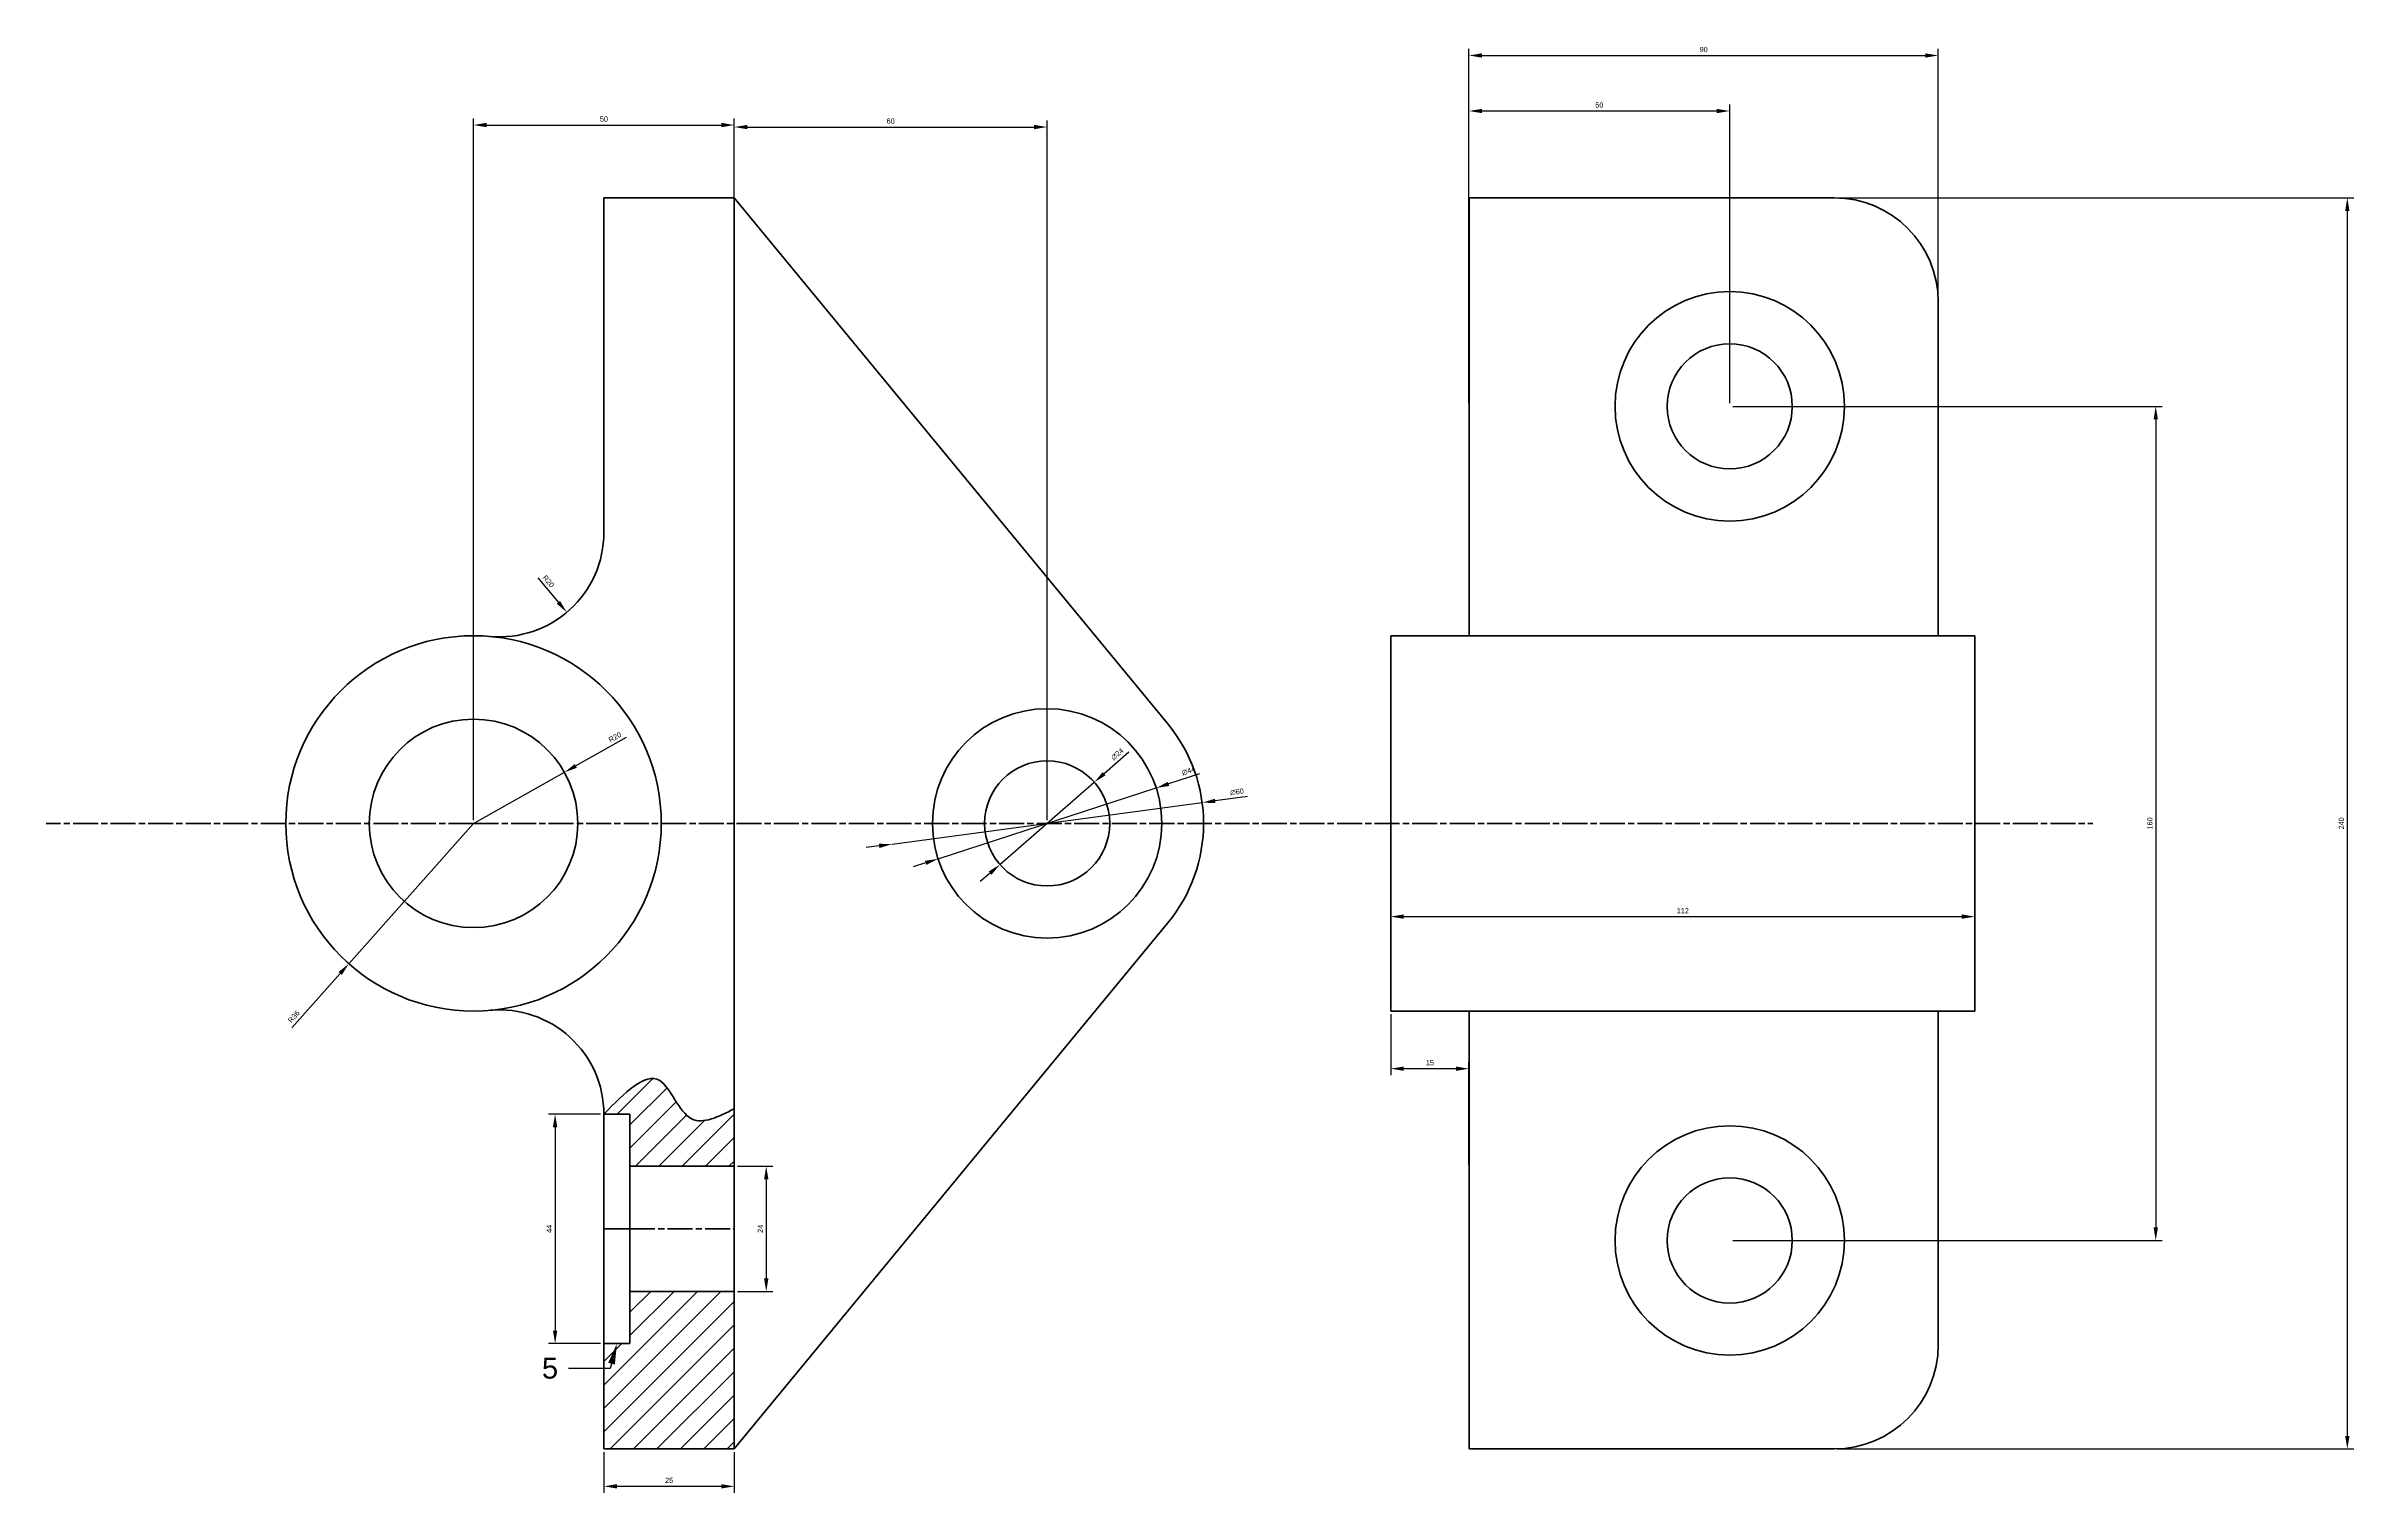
# Model space of a CAD drawing. Header units: centimetres. Extents: x 35 to 814, y -6 to 304.
# Drawn here: x 371.7 to 814.3, y 26.9 to 304.4 of the extents above; entities that cross this region are included whole.
import ezdxf
from ezdxf import colors
from ezdxf.entities.mleader import LeaderData, LeaderLine
from ezdxf.math import Vec2, Vec3

# ---------------------------------------------------------------- set-up
doc = ezdxf.new("R2010")
doc.units = ezdxf.units.CM
doc.header["$PDMODE"] = 3
doc.linetypes.add('ACAD_ISO08W100', pattern=[36, 24, -3, 6, -3])
for name, color, linetype in [('图', 7, 'Continuous'), ('标注', 130, 'Continuous'), ('辅助线', 80, 'ACAD_ISO08W100')]:
    doc.layers.add(name, color=color, linetype=linetype)
doc.styles.get("Standard").update_dxf_attribs({"font": 'arial.ttf'})
doc.dimstyles.new('ISO-25', dxfattribs={"dimtxt": 1, "dimasz": 2.5, "dimexe": 1.25, "dimexo": 0.625, "dimtad": 1, "dimtxsty": 'Standard', "dimcen": 2.5, "dimadec": 0, "dimazin": 0, "dimtfac": 1, "dimtmove": 0, "dimatfit": 3, "dimfxl": 1, "dimarcsym": 0})

# ---------------------------------------------------------------- blocks, each defined once
blk = doc.blocks.new('*D38')
at = {"layer": 'Defpoints', "color": 0, "lineweight": 50, "ltscale": 0.2, "transparency": 16777216}
for p in [(694.56, 235.33), (694.56, 75.33), (776.26, 75.33)]:
    blk.add_point(p, dxfattribs=at)
at = {"layer": '标注', "color": 0, "lineweight": -2, "ltscale": 0.2, "transparency": 16777216}
for p, q in [((695.19, 235.33), (777.51, 235.33)), ((776.26, 232.83), (776.26, 77.83)), ((695.19, 75.33), (777.51, 75.33))]:
    blk.add_line(p, q, dxfattribs=at)
at = {"layer": '标注', "color": 0, "lineweight": 50, "ltscale": 0.2, "transparency": 16777216}
for points in [[(775.85, 232.83), (776.68, 232.83), (776.26, 235.33)], [(775.85, 77.83), (776.68, 77.83), (776.26, 75.33)]]:
    blk.add_solid(points, dxfattribs=at)
at = {"layer": '标注', "color": 0, "lineweight": 50, "ltscale": 0.2, "transparency": 16777216, "insert": (775.13, 155.33), "char_height": 1, "attachment_point": 5, "rotation": 90}
blk.add_mtext('160', dxfattribs=at)
blk = doc.blocks.new('*D39')
at = {"layer": 'Defpoints', "color": 0, "lineweight": 50, "ltscale": 0.2, "transparency": 16777216}
for p in [(706.56, 275.33), (714.56, 35.33), (813, 35.33)]:
    blk.add_point(p, dxfattribs=at)
at = {"layer": '标注', "color": 0, "lineweight": -2, "ltscale": 0.2, "transparency": 16777216}
for p, q in [((707.19, 275.33), (814.25, 275.33)), ((813, 272.83), (813, 37.83)), ((715.19, 35.33), (814.25, 35.33))]:
    blk.add_line(p, q, dxfattribs=at)
at = {"layer": '标注', "color": 0, "lineweight": 50, "ltscale": 0.2, "transparency": 16777216}
for points in [[(812.59, 272.83), (813.42, 272.83), (813, 275.33)], [(812.59, 37.83), (813.42, 37.83), (813, 35.33)]]:
    blk.add_solid(points, dxfattribs=at)
at = {"layer": '标注', "color": 0, "lineweight": 50, "ltscale": 0.2, "transparency": 16777216, "insert": (811.87, 155.33), "char_height": 1, "attachment_point": 5, "rotation": 90}
blk.add_mtext('240', dxfattribs=at)
blk = doc.blocks.new('*D40')
at = {"layer": 'Defpoints', "color": 0, "lineweight": 50, "ltscale": 0.2, "transparency": 16777216}
for p in [(629.56, 137.33), (741.56, 137.45), (741.56, 137.33)]:
    blk.add_point(p, dxfattribs=at)
at = {"layer": '标注', "color": 0, "lineweight": -2, "ltscale": 0.2, "transparency": 16777216}
for p, q in [((629.56, 137.96), (629.56, 138.7)), ((632.06, 137.45), (739.06, 137.45)), ((741.56, 137.96), (741.56, 138.7))]:
    blk.add_line(p, q, dxfattribs=at)
at = {"layer": '标注', "color": 0, "lineweight": 50, "ltscale": 0.2, "transparency": 16777216}
for points in [[(632.06, 137.87), (632.06, 137.03), (629.56, 137.45)], [(739.06, 137.87), (739.06, 137.03), (741.56, 137.45)]]:
    blk.add_solid(points, dxfattribs=at)
at = {"layer": '标注', "color": 0, "lineweight": 50, "ltscale": 0.2, "transparency": 16777216, "insert": (685.56, 138.58), "char_height": 1, "attachment_point": 5}
blk.add_mtext('112', dxfattribs=at)
blk = doc.blocks.new('*D42')
at = {"layer": 'Defpoints', "color": 0, "lineweight": 50, "ltscale": 0.2, "transparency": 16777216}
for p in [(629.56, 119.33), (629.56, 108.28), (644.56, 89.27)]:
    blk.add_point(p, dxfattribs=at)
at = {"layer": '标注', "color": 0, "lineweight": -2, "ltscale": 0.2, "transparency": 16777216}
for p, q in [((629.56, 118.71), (629.56, 107.03)), ((642.06, 108.28), (632.06, 108.28)), ((644.56, 89.89), (644.56, 109.53))]:
    blk.add_line(p, q, dxfattribs=at)
at = {"layer": '标注', "color": 0, "lineweight": 50, "ltscale": 0.2, "transparency": 16777216}
for points in [[(632.06, 108.69), (632.06, 107.86), (629.56, 108.28)], [(642.06, 108.69), (642.06, 107.86), (644.56, 108.28)]]:
    blk.add_solid(points, dxfattribs=at)
at = {"layer": '标注', "color": 0, "lineweight": 50, "ltscale": 0.2, "transparency": 16777216, "insert": (637.06, 109.41), "char_height": 1, "attachment_point": 5}
blk.add_mtext('15', dxfattribs=at)
blk = doc.blocks.new('*D43')
at = {"layer": 'Defpoints', "color": 0, "lineweight": 50, "ltscale": 0.2, "transparency": 16777216}
for p in [(644.56, 291.98), (644.56, 235.33), (694.56, 235.33)]:
    blk.add_point(p, dxfattribs=at)
at = {"layer": '标注', "color": 0, "lineweight": -2, "ltscale": 0.2, "transparency": 16777216}
for p, q in [((644.56, 235.96), (644.56, 293.23)), ((694.56, 235.96), (694.56, 293.23)), ((692.06, 291.98), (647.06, 291.98))]:
    blk.add_line(p, q, dxfattribs=at)
at = {"layer": '标注', "color": 0, "lineweight": 50, "ltscale": 0.2, "transparency": 16777216}
for points in [[(647.06, 292.4), (647.06, 291.57), (644.56, 291.98)], [(692.06, 292.4), (692.06, 291.57), (694.56, 291.98)]]:
    blk.add_solid(points, dxfattribs=at)
at = {"layer": '标注', "color": 0, "lineweight": 50, "ltscale": 0.2, "transparency": 16777216, "insert": (669.56, 293.12), "char_height": 1, "attachment_point": 5}
blk.add_mtext('50', dxfattribs=at)
blk = doc.blocks.new('*D44')
at = {"layer": 'Defpoints', "color": 0, "lineweight": 50, "ltscale": 0.2, "transparency": 16777216}
for p in [(734.56, 302.63), (644.56, 235.33), (734.56, 235.33)]:
    blk.add_point(p, dxfattribs=at)
at = {"layer": '标注', "color": 0, "lineweight": -2, "ltscale": 0.2, "transparency": 16777216}
for p, q in [((644.56, 235.96), (644.56, 303.88)), ((647.06, 302.63), (732.06, 302.63)), ((734.56, 235.96), (734.56, 303.88))]:
    blk.add_line(p, q, dxfattribs=at)
at = {"layer": '标注', "color": 0, "lineweight": 50, "ltscale": 0.2, "transparency": 16777216}
for points in [[(647.06, 303.05), (647.06, 302.21), (644.56, 302.63)], [(732.06, 303.05), (732.06, 302.21), (734.56, 302.63)]]:
    blk.add_solid(points, dxfattribs=at)
at = {"layer": '标注', "color": 0, "lineweight": 50, "ltscale": 0.2, "transparency": 16777216, "insert": (689.56, 303.77), "char_height": 1, "attachment_point": 5}
blk.add_mtext('90', dxfattribs=at)
blk = doc.blocks.new('*D45')
at = {"layer": 'Defpoints', "color": 0, "lineweight": 50, "ltscale": 0.2, "transparency": 16777216}
for p in [(503.66, 89.55), (503.66, 65.55), (509.79, 65.55)]:
    blk.add_point(p, dxfattribs=at)
at = {"layer": '标注', "color": 0, "lineweight": -2, "ltscale": 0.2, "transparency": 16777216}
for p, q in [((504.28, 89.55), (511.04, 89.55)), ((509.79, 87.05), (509.79, 68.05)), ((504.28, 65.55), (511.04, 65.55))]:
    blk.add_line(p, q, dxfattribs=at)
at = {"layer": '标注', "color": 0, "lineweight": 50, "ltscale": 0.2, "transparency": 16777216}
for points in [[(509.37, 87.05), (510.21, 87.05), (509.79, 89.55)], [(509.37, 68.05), (510.21, 68.05), (509.79, 65.55)]]:
    blk.add_solid(points, dxfattribs=at)
at = {"layer": '标注', "color": 0, "lineweight": 50, "ltscale": 0.2, "transparency": 16777216, "insert": (508.66, 77.55), "char_height": 1, "attachment_point": 5, "rotation": 90}
blk.add_mtext('24', dxfattribs=at)
blk = doc.blocks.new('*D46')
at = {"layer": 'Defpoints', "color": 0, "lineweight": 50, "ltscale": 0.2, "transparency": 16777216}
for p in [(478.66, 99.55), (469.3, 55.55), (478.66, 55.55)]:
    blk.add_point(p, dxfattribs=at)
at = {"layer": '标注', "color": 0, "lineweight": -2, "ltscale": 0.2, "transparency": 16777216}
for p, q in [((478.03, 99.55), (468.05, 99.55)), ((469.3, 97.05), (469.3, 58.05)), ((478.03, 55.55), (468.05, 55.55))]:
    blk.add_line(p, q, dxfattribs=at)
at = {"layer": '标注', "color": 0, "lineweight": 50, "ltscale": 0.2, "transparency": 16777216}
for points in [[(468.88, 97.05), (469.72, 97.05), (469.3, 99.55)], [(468.88, 58.05), (469.72, 58.05), (469.3, 55.55)]]:
    blk.add_solid(points, dxfattribs=at)
at = {"layer": '标注', "color": 0, "lineweight": 50, "ltscale": 0.2, "transparency": 16777216, "insert": (468.17, 77.55), "char_height": 1, "attachment_point": 5, "rotation": 90}
blk.add_mtext('44', dxfattribs=at)
blk = doc.blocks.new('*D47')
at = {"layer": 'Defpoints', "color": 0, "lineweight": 50, "ltscale": 0.2, "transparency": 16777216}
for p in [(478.66, 35.33), (503.66, 35.33), (503.66, 28.17)]:
    blk.add_point(p, dxfattribs=at)
at = {"layer": '标注', "color": 0, "lineweight": -2, "ltscale": 0.2, "transparency": 16777216}
for p, q in [((478.66, 34.71), (478.66, 26.92)), ((503.66, 34.71), (503.66, 26.92)), ((481.16, 28.17), (501.16, 28.17))]:
    blk.add_line(p, q, dxfattribs=at)
at = {"layer": '标注', "color": 0, "lineweight": 50, "ltscale": 0.2, "transparency": 16777216}
for points in [[(481.16, 28.58), (481.16, 27.75), (478.66, 28.17)], [(501.16, 28.58), (501.16, 27.75), (503.66, 28.17)]]:
    blk.add_solid(points, dxfattribs=at)
at = {"layer": '标注', "color": 0, "lineweight": 50, "ltscale": 0.2, "transparency": 16777216, "insert": (491.16, 29.3), "char_height": 1, "attachment_point": 5}
blk.add_mtext('25', dxfattribs=at)
blk = doc.blocks.new('*D48')
at = {"layer": 'Defpoints', "color": 0, "lineweight": 50, "ltscale": 0.2, "transparency": 16777216}
for p in [(453.66, 155.33), (429.75, 128.42)]:
    blk.add_point(p, dxfattribs=at)
at = {"layer": '标注', "color": 0, "lineweight": -2, "ltscale": 0.2, "transparency": 16777216}
for p, q in [((453.66, 155.33), (429.75, 128.42)), ((418.84, 116.14), (428.09, 126.55))]:
    blk.add_line(p, q, dxfattribs=at)
at = {"layer": '标注', "color": 0, "lineweight": 50, "ltscale": 0.2, "transparency": 16777216}
blk.add_solid([(427.77, 126.83), (428.4, 126.27), (429.75, 128.42)], dxfattribs=at)
at = {"layer": '标注', "color": 0, "lineweight": 50, "ltscale": 0.2, "transparency": 16777216, "insert": (419.2, 118.26), "char_height": 1, "attachment_point": 5, "rotation": 48.3808}
blk.add_mtext('R36', dxfattribs=at)
blk = doc.blocks.new('*D49')
at = {"layer": 'Defpoints', "color": 0, "lineweight": 50, "ltscale": 0.2, "transparency": 16777216}
for p in [(471.09, 165.13), (453.66, 155.33)]:
    blk.add_point(p, dxfattribs=at)
at = {"layer": '标注', "color": 0, "lineweight": -2, "ltscale": 0.2, "transparency": 16777216}
for p, q in [((482.92, 171.78), (473.27, 166.36)), ((453.66, 155.33), (471.09, 165.13))]:
    blk.add_line(p, q, dxfattribs=at)
at = {"layer": '标注', "color": 0, "lineweight": 50, "ltscale": 0.2, "transparency": 16777216}
blk.add_solid([(473.07, 166.72), (473.47, 165.99), (471.09, 165.13)], dxfattribs=at)
at = {"layer": '标注', "color": 0, "lineweight": 50, "ltscale": 0.2, "transparency": 16777216, "insert": (480.78, 171.88), "char_height": 1, "attachment_point": 5, "rotation": 29.3404}
blk.add_mtext('R20', dxfattribs=at)
blk = doc.blocks.new('*D50')
at = {"layer": 'Defpoints', "color": 0, "lineweight": 50, "ltscale": 0.2, "transparency": 16777216}
for p in [(458.66, 211.11), (471.55, 195.82)]:
    blk.add_point(p, dxfattribs=at)
at = {"layer": '标注', "color": 0, "lineweight": -2, "ltscale": 0.2, "transparency": 16777216}
blk.add_line((465.98, 202.42), (469.94, 197.73), dxfattribs=at)
at = {"layer": '标注', "color": 0, "lineweight": 50, "ltscale": 0.2, "transparency": 16777216}
blk.add_solid([(470.25, 198), (469.62, 197.46), (471.55, 195.82)], dxfattribs=at)
at = {"layer": '标注', "color": 0, "lineweight": 50, "ltscale": 0.2, "transparency": 16777216, "insert": (468.02, 201.76), "char_height": 1, "attachment_point": 5, "rotation": 310.1293}
blk.add_mtext('R20', dxfattribs=at)
blk = doc.blocks.new('*D51')
at = {"layer": 'Defpoints', "color": 0, "lineweight": 50, "ltscale": 0.2, "transparency": 16777216}
for p in [(503.66, 289.29), (453.66, 155.33), (503.66, 155.33)]:
    blk.add_point(p, dxfattribs=at)
at = {"layer": '标注', "color": 0, "lineweight": -2, "ltscale": 0.2, "transparency": 16777216}
for p, q in [((453.66, 155.96), (453.66, 290.54)), ((456.16, 289.29), (501.16, 289.29)), ((503.66, 155.96), (503.66, 290.54))]:
    blk.add_line(p, q, dxfattribs=at)
at = {"layer": '标注', "color": 0, "lineweight": 50, "ltscale": 0.2, "transparency": 16777216}
for points in [[(456.16, 289.71), (456.16, 288.87), (453.66, 289.29)], [(501.16, 289.71), (501.16, 288.87), (503.66, 289.29)]]:
    blk.add_solid(points, dxfattribs=at)
at = {"layer": '标注', "color": 0, "lineweight": 50, "ltscale": 0.2, "transparency": 16777216, "insert": (478.66, 290.43), "char_height": 1, "attachment_point": 5}
blk.add_mtext('50', dxfattribs=at)
blk = doc.blocks.new('*D52')
at = {"layer": 'Defpoints', "color": 0, "lineweight": 50, "ltscale": 0.2, "transparency": 16777216}
for p in [(563.66, 288.9), (503.66, 275.33), (563.66, 155.33)]:
    blk.add_point(p, dxfattribs=at)
at = {"layer": '标注', "color": 0, "lineweight": -2, "ltscale": 0.2, "transparency": 16777216}
for p, q in [((503.66, 275.96), (503.66, 290.15)), ((506.16, 288.9), (561.16, 288.9)), ((563.66, 155.96), (563.66, 290.15))]:
    blk.add_line(p, q, dxfattribs=at)
at = {"layer": '标注', "color": 0, "lineweight": 50, "ltscale": 0.2, "transparency": 16777216}
for points in [[(506.16, 289.32), (506.16, 288.49), (503.66, 288.9)], [(561.16, 289.32), (561.16, 288.49), (563.66, 288.9)]]:
    blk.add_solid(points, dxfattribs=at)
at = {"layer": '标注', "color": 0, "lineweight": 50, "ltscale": 0.2, "transparency": 16777216, "insert": (533.66, 290.04), "char_height": 1, "attachment_point": 5}
blk.add_mtext('60', dxfattribs=at)
blk = doc.blocks.new('*D53')
at = {"layer": 'Defpoints', "color": 0, "lineweight": 50, "ltscale": 0.2, "transparency": 16777216}
for p in [(572.7, 163.22), (554.61, 147.44)]:
    blk.add_point(p, dxfattribs=at)
at = {"layer": '标注', "color": 0, "lineweight": -2, "ltscale": 0.2, "transparency": 16777216}
for p, q in [((579.31, 168.98), (574.59, 164.86)), ((554.61, 147.44), (572.7, 163.22)), ((552.73, 145.8), (550.84, 144.16))]:
    blk.add_line(p, q, dxfattribs=at)
at = {"layer": '标注', "color": 0, "lineweight": 50, "ltscale": 0.2, "transparency": 16777216}
for points in [[(574.31, 165.17), (574.86, 164.55), (572.7, 163.22)], [(552.45, 146.11), (553, 145.49), (554.61, 147.44)]]:
    blk.add_solid(points, dxfattribs=at)
at = {"layer": '标注', "color": 0, "lineweight": 50, "ltscale": 0.2, "transparency": 16777216, "insert": (577.12, 168.62), "char_height": 1, "attachment_point": 5, "rotation": 41.0894}
blk.add_mtext('∅24', dxfattribs=at)
blk = doc.blocks.new('*D54')
at = {"layer": 'Defpoints', "color": 0, "lineweight": 50, "ltscale": 0.2, "transparency": 16777216}
for p in [(584.58, 162.14), (542.74, 148.53)]:
    blk.add_point(p, dxfattribs=at)
at = {"layer": '标注', "color": 0, "lineweight": -2, "ltscale": 0.2, "transparency": 16777216}
for p, q in [((592.91, 164.85), (586.96, 162.91)), ((542.74, 148.53), (584.58, 162.14)), ((540.36, 147.75), (537.98, 146.98))]:
    blk.add_line(p, q, dxfattribs=at)
at = {"layer": '标注', "color": 0, "lineweight": 50, "ltscale": 0.2, "transparency": 16777216}
for points in [[(586.83, 163.3), (587.08, 162.51), (584.58, 162.14)], [(540.23, 148.15), (540.49, 147.36), (542.74, 148.53)]]:
    blk.add_solid(points, dxfattribs=at)
at = {"layer": '标注', "color": 0, "lineweight": 50, "ltscale": 0.2, "transparency": 16777216, "insert": (590.76, 165.37), "char_height": 1, "attachment_point": 5, "rotation": 18.0163}
blk.add_mtext('∅44', dxfattribs=at)
blk = doc.blocks.new('*D55')
at = {"layer": 'Defpoints', "color": 0, "lineweight": 50, "ltscale": 0.2, "transparency": 16777216}
for p in [(593.39, 159.31), (533.92, 151.35)]:
    blk.add_point(p, dxfattribs=at)
at = {"layer": '标注', "color": 0, "lineweight": -2, "ltscale": 0.2, "transparency": 16777216}
for p, q in [((602.08, 160.47), (595.87, 159.64)), ((533.92, 151.35), (593.39, 159.31)), ((531.44, 151.02), (528.97, 150.69))]:
    blk.add_line(p, q, dxfattribs=at)
at = {"layer": '标注', "color": 0, "lineweight": 50, "ltscale": 0.2, "transparency": 16777216}
for points in [[(595.81, 160.05), (595.93, 159.23), (593.39, 159.31)], [(531.39, 151.43), (531.5, 150.61), (533.92, 151.35)]]:
    blk.add_solid(points, dxfattribs=at)
at = {"layer": '标注', "color": 0, "lineweight": 50, "ltscale": 0.2, "transparency": 16777216, "insert": (600.06, 161.37), "char_height": 1, "attachment_point": 5, "rotation": 7.619}
blk.add_mtext('∅60', dxfattribs=at)

msp = doc.modelspace()

# ---------------------------------------------------------------- hatches: boundary and pattern name
at = {"layer": '图', "lineweight": 50, "ltscale": 0.2}
h = msp.add_hatch(dxfattribs=at)
h.set_pattern_fill('ANSI31', color=256)
edge = h.paths.add_edge_path()
edge.add_spline(control_points=[(478.657, 99.555), (482.603, 103.634), (489.561, 110.827), (494.278, 95.814), (500.663, 99.069), (503.657, 100.595)], knot_values=[0, 0, 0, 0, 12.4825123, 22.008264, 30.4189574, 30.4189574, 30.4189574, 30.4189574], degree=3, periodic=0)
edge.add_line((503.657, 100.595), (503.657, 89.555))
edge.add_line((503.657, 89.555), (483.657, 89.555))
edge.add_line((483.657, 89.555), (483.657, 99.555))
edge.add_line((483.657, 99.555), (478.657, 99.555))
h = msp.add_hatch(dxfattribs=at)
h.set_pattern_fill('ANSI31', color=256)
h.paths.add_polyline_path([(503.657, 65.555), (483.657, 65.555), (483.657, 55.555), (478.657, 55.555), (478.657, 35.331), (503.657, 35.331)])

# ---------------------------------------------------------------- linework, layer by layer
for p, q in [((503.657, 275.331), (478.657, 275.331)), ((478.657, 275.331), (478.657, 211.107)), ((503.657, 155.331), (503.657, 275.331)), ((586.81, 174.408), (503.657, 275.331)), ((644.563, 191.331), (644.563, 275.331)), ((644.563, 275.331), (706.563, 275.331)), ((706.563, 275.331), (714.563, 275.331)), ((734.563, 191.331), (734.563, 255.331)), ((629.563, 155.331), (629.563, 191.331)), ((629.563, 191.331), (741.563, 191.331)), ((644.563, 191.331), (734.563, 191.331)), ((741.563, 155.331), (741.563, 191.331)), ((503.657, 155.331), (503.657, 100.595)), ((629.563, 155.331), (629.563, 119.331)), ((741.563, 155.331), (741.563, 119.331)), ((586.81, 136.254), (503.657, 35.331)), ((629.563, 119.331), (741.563, 119.331)), ((629.563, 119.331), (644.563, 119.331)), ((644.563, 119.331), (644.563, 35.331)), ((741.563, 119.331), (726.563, 119.331)), ((734.563, 119.331), (734.563, 55.331)), ((478.657, 99.555), (483.657, 99.555)), ((478.657, 55.555), (478.657, 99.555)), ((483.657, 99.555), (483.657, 89.555)), ((503.657, 100.595), (503.657, 89.555)), ((503.657, 89.555), (483.657, 89.555)), ((483.657, 89.555), (483.657, 65.555)), ((503.657, 89.555), (503.657, 65.555)), ((503.657, 65.555), (483.657, 65.555)), ((483.657, 65.555), (483.657, 55.555)), ((503.657, 65.555), (503.657, 35.331)), ((478.657, 35.331), (478.657, 55.555)), ((483.657, 55.555), (478.657, 55.555)), ((503.657, 35.331), (478.657, 35.331)), ((644.563, 35.331), (706.563, 35.331)), ((706.563, 35.331), (714.563, 35.331))]:
    msp.add_line(p, q, dxfattribs=at)
at = {"layer": '图', "linetype": 'ACAD_ISO08W100', "lineweight": 50, "ltscale": 0.2}
for q in [(478.657, 77.555), (503.657, 77.555)]:
    msp.add_line((483.657, 77.555), q, dxfattribs=at)
at = {"layer": '图', "lineweight": 50, "ltscale": 0.2}
for centre, radius in [((694.563, 235.331), 22), ((694.563, 235.331), 12), ((453.657, 155.331), 36), ((563.657, 155.331), 22), ((453.657, 155.331), 20), ((563.657, 155.331), 12), ((694.563, 75.331), 22), ((694.563, 75.331), 12)]:
    msp.add_circle(centre, radius, dxfattribs=at)
for centre, radius, start, end in [((714.563, 255.331), 20, 360, 90), ((458.657, 211.107), 20, 264.87748, 0), ((563.657, 155.331), 30, 320.51398, 39.48602), ((458.657, 99.555), 20, 0, 95.12252), ((714.563, 55.331), 20, 270, 0)]:
    msp.add_arc(centre, radius, start, end, dxfattribs=at)
msp.add_spline([(478.657, 99.555), (489.355, 105.985), (495.467, 98.679), (503.657, 100.595)], degree=3, dxfattribs=at)
at = {"layer": '辅助线', "lineweight": 50, "ltscale": 0.2}
for q in [(371.696, 155.331), (764.195, 155.331)]:
    msp.add_line((453.657, 155.331), q, dxfattribs=at)

# ---------------------------------------------------------------- dimensions: what is measured, and where the dimension line sits
at = {"layer": '标注', "lineweight": 50, "ltscale": 0.2}
for base, p1, p2, picture, middle in [((734.563, 302.63), (644.563, 235.331), (734.563, 235.331), '*D44', (689.563, 303.766)), ((644.563, 291.985), (694.563, 235.331), (644.563, 235.331), '*D43', (669.563, 293.12)), ((503.657, 289.289), (453.657, 155.331), (503.657, 155.331), '*D51', (478.657, 290.425)), ((563.657, 288.902), (503.657, 275.331), (563.657, 155.331), '*D52', (533.657, 290.038)), ((741.563, 137.449), (629.563, 137.331), (741.563, 137.331), '*D40', (685.563, 138.576)), ((629.563, 108.277), (644.563, 89.267), (629.563, 119.331), '*D42', (637.063, 109.413)), ((503.657, 28.167), (478.657, 35.331), (503.657, 35.331), '*D47', (491.157, 29.302))]:
    dim = msp.add_linear_dim(base=base, p1=p1, p2=p2, dimstyle='ISO-25', dxfattribs=at)
    dim.commit()
    dim.dimension.update_dxf_attribs({"geometry": picture, "text_midpoint": middle})
for base, p1, p2, picture, middle in [((813.003, 35.331), (706.563, 275.331), (714.563, 35.331), '*D39', (811.868, 155.331)), ((776.264, 75.331), (694.563, 235.331), (694.563, 75.331), '*D38', (775.128, 155.331)), ((469.299, 55.555), (478.657, 99.555), (478.657, 55.555), '*D46', (468.174, 77.555)), ((509.789, 65.555), (503.657, 89.555), (503.657, 65.555), '*D45', (508.661, 77.555))]:
    dim = msp.add_linear_dim(base=base, p1=p1, p2=p2, angle=90, dimstyle='ISO-25', dxfattribs=at)
    dim.commit()
    dim.dimension.update_dxf_attribs({"geometry": picture, "text_midpoint": middle})
for center, mpoint, picture, middle in [((458.657, 211.107), (471.547, 195.815), '*D50', (467.153, 201.028)), ((453.657, 155.331), (471.091, 165.131), '*D49', (481.34, 170.892)), ((453.657, 155.331), (429.747, 128.418), '*D48', (420.05, 117.504))]:
    dim = msp.add_radius_dim(center=center, mpoint=mpoint, dimstyle='ISO-25', dxfattribs=at)
    dim.commit()
    dim.dimension.update_dxf_attribs({"geometry": picture, "text_midpoint": middle, "dimtype": 164})
for p1, p2, picture, middle in [((554.613, 147.444), (572.701, 163.218), '*D53', (577.124, 168.619)), ((542.736, 148.527), (584.578, 162.135), '*D54', (590.764, 165.371)), ((533.922, 151.353), (593.392, 159.308), '*D55', (600.06, 161.374))]:
    dim = msp.add_diameter_dim_2p(p1=p1, p2=p2, dimstyle='ISO-25', dxfattribs=at)
    dim.commit()
    dim.dimension.update_dxf_attribs({"geometry": picture, "text_midpoint": middle})

# ---------------------------------------------------------------- leaders
ml = msp.add_multileader_mtext('Standard', dxfattribs=at)
ml.set_content('5', color=256)
ml.set_leader_properties()
ml.build(insert=Vec2(0, 0))
ctx = ml.context
ctx.base_point, ctx.plane_origin = Vec3(465.231, 50.801), Vec3(481.157, 55.555)
ctx.text_align_type = 2
notes = []
notes.append((ctx, [(0, (1, 1, 0), (479.883, 50.801), (-1, 0), 8, [(0, [(481.157, 55.555)], 0, [])])]))
ctx.mtext.insert, ctx.mtext.alignment, ctx.mtext.flow_direction = Vec3(469.883, 52.835), 3, 5
for ctx, leaders in notes:
    for number, flags, end, landing, length, lines in leaders:
        leader = LeaderData()
        leader.index, (leader.has_last_leader_line, leader.has_dogleg_vector, leader.attachment_direction) = number, flags
        leader.last_leader_point, leader.dogleg_vector, leader.dogleg_length = Vec3(end), Vec3(landing), length
        for number, points, colour, breaks in lines:
            line = LeaderLine()
            line.index, line.vertices, line.color, line.breaks = number, Vec3.list(points), colors.encode_raw_color(colour), breaks
            leader.lines.append(line)
        ctx.leaders.append(leader)

doc.saveas('drawing.dxf')
